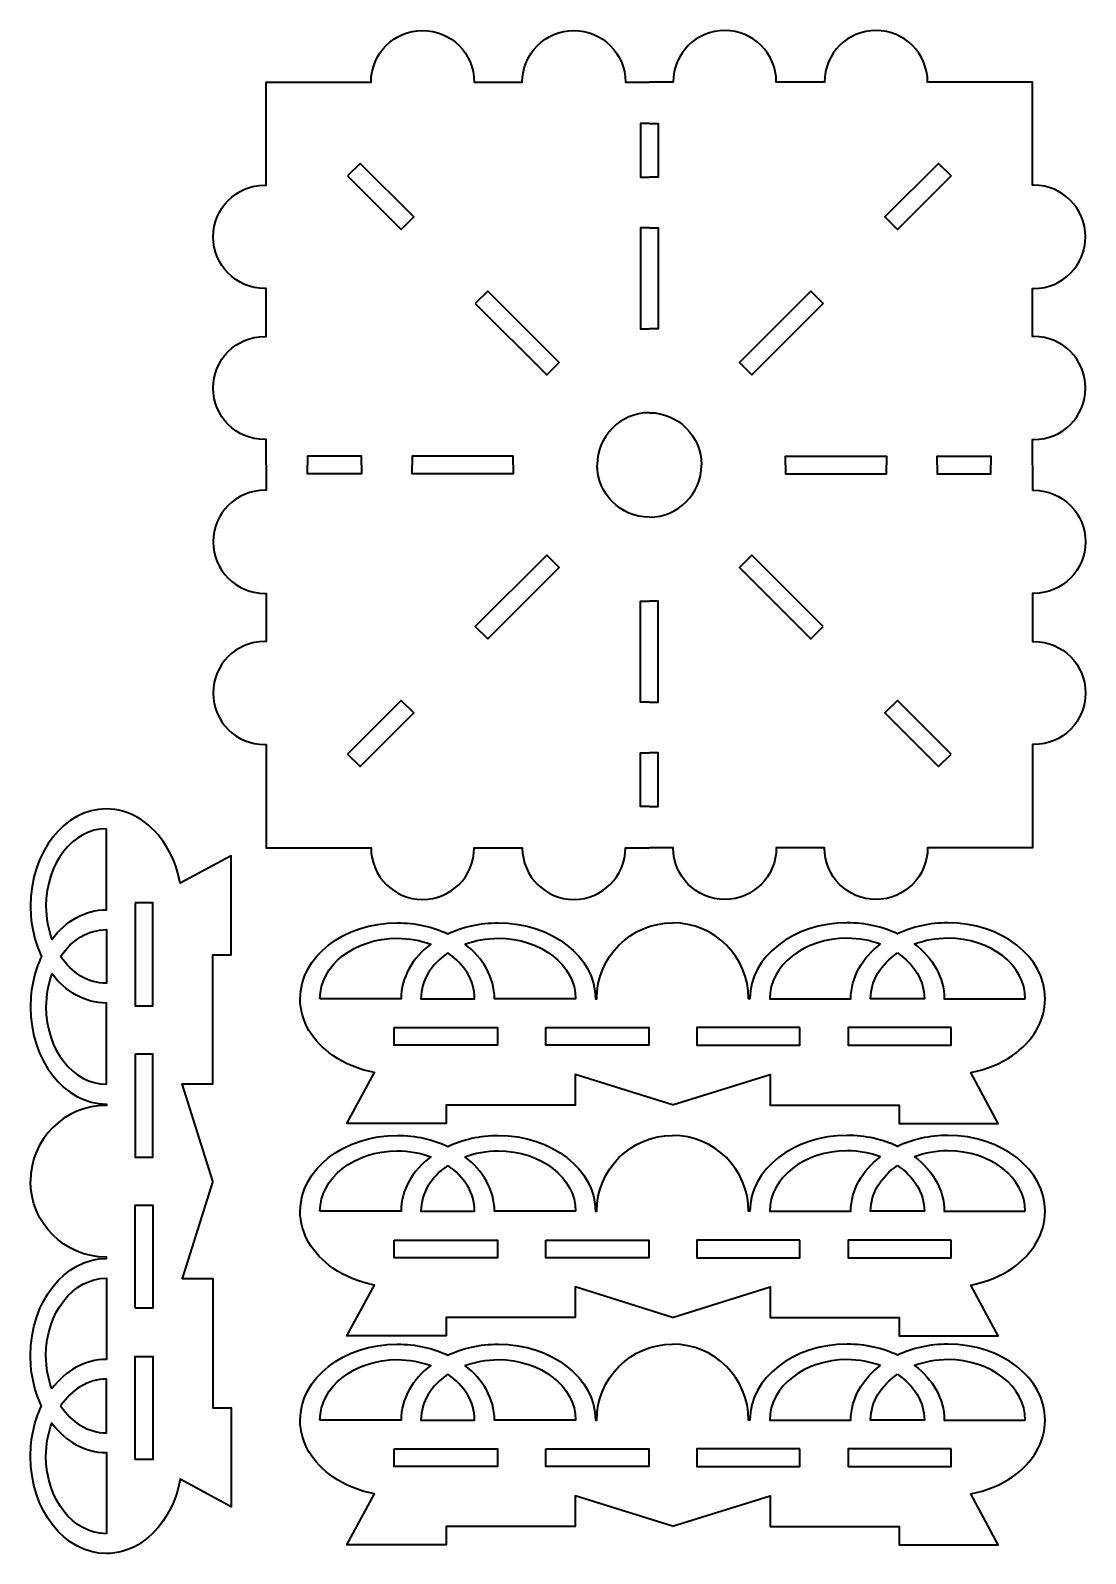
# Model space of a CAD drawing. Header units: inches. Extents: x 2 to 208, y 0 to 297.
import ezdxf

# ---------------------------------------------------------------- set-up
doc = ezdxf.new("R2010")
doc.units = ezdxf.units.IN
doc.header["$MEASUREMENT"] = 0
doc.layers.add('$DDT_AUDIT_GENERATED_(3B)', color=7, linetype='Continuous')

# ---------------------------------------------------------------- blocks, each defined once
blk = doc.blocks.new('block 4')
at = {"layer": '$DDT_AUDIT_GENERATED_(3B)', "color": 250, "lineweight": 35, "true_color": 0x231f20}
blk.add_lwpolyline([(122.73, 278.78), (121.01, 278.78), (121.01, 268.3), (122.73, 268.3)], dxfattribs=at)
blk = doc.blocks.new('block 3')
at = {"layer": '$DDT_AUDIT_GENERATED_(3B)'}
blk.add_blockref('block 4', (0, 0), dxfattribs=at)
blk = doc.blocks.new('block 6')
at = {"layer": '$DDT_AUDIT_GENERATED_(3B)', "color": 250, "lineweight": 35, "true_color": 0x231f20}
blk.add_lwpolyline([(122.73, 258.44), (121.01, 258.44), (121.01, 238.78), (122.73, 238.78)], dxfattribs=at)
blk = doc.blocks.new('block 5')
at = {"layer": '$DDT_AUDIT_GENERATED_(3B)'}
blk.add_blockref('block 6', (0, 0), dxfattribs=at)
blk = doc.blocks.new('block 8')
at = {"layer": '$DDT_AUDIT_GENERATED_(3B)', "color": 250, "lineweight": 35, "true_color": 0x231f20}
blk.add_open_spline([(122.73, 222.42), (117.12, 222.42), (112.57, 217.86), (112.57, 212.25)], degree=3, dxfattribs=at)
blk = doc.blocks.new('block 7')
at = {"layer": '$DDT_AUDIT_GENERATED_(3B)'}
blk.add_blockref('block 8', (0, 0), dxfattribs=at)
blk = doc.blocks.new('block 10')
at = {"layer": '$DDT_AUDIT_GENERATED_(3B)', "color": 250, "lineweight": 35, "true_color": 0x231f20}
blk.add_lwpolyline([(96.2, 212.25), (96.2, 213.97), (76.54, 213.97), (76.54, 212.25)], dxfattribs=at)
blk = doc.blocks.new('block 9')
at = {"layer": '$DDT_AUDIT_GENERATED_(3B)'}
blk.add_blockref('block 10', (0, 0), dxfattribs=at)
blk = doc.blocks.new('block 12')
at = {"layer": '$DDT_AUDIT_GENERATED_(3B)', "color": 250, "lineweight": 35, "true_color": 0x231f20}
blk.add_lwpolyline([(66.68, 212.25), (66.68, 213.97), (56.2, 213.97), (56.2, 212.25)], dxfattribs=at)
blk = doc.blocks.new('block 11')
at = {"layer": '$DDT_AUDIT_GENERATED_(3B)'}
blk.add_blockref('block 12', (0, 0), dxfattribs=at)
blk = doc.blocks.new('block 14')
at = {"layer": '$DDT_AUDIT_GENERATED_(3B)', "color": 250, "lineweight": 35, "true_color": 0x231f20}
blk.add_open_spline([(48.13, 212.25), (48.13, 212.25), (48.13, 217.19), (48.13, 217.19), (48.03, 217.18), (47.93, 217.18), (47.83, 217.18), (42.28, 217.18), (37.79, 221.68), (37.79, 227.22), (37.79, 232.77), (42.28, 237.26), (47.83, 237.26), (47.93, 237.26), (48.03, 237.26), (48.13, 237.26), (48.13, 237.26), (48.13, 246.65), (48.13, 246.65), (48.03, 246.64), (47.93, 246.64), (47.83, 246.64), (42.28, 246.64), (37.79, 251.14), (37.79, 256.68), (37.79, 262.23), (42.28, 266.73), (47.83, 266.73), (47.93, 266.73), (48.03, 266.72), (48.13, 266.72), (48.13, 266.72), (48.13, 286.85), (48.13, 286.85), (48.13, 286.85), (68.54, 286.85), (68.54, 286.85), (68.54, 292.4), (73.03, 296.89), (78.58, 296.89), (84.13, 296.89), (88.62, 292.4), (88.62, 286.85), (88.62, 286.85), (98, 286.85), (98, 286.85), (98, 292.4), (102.49, 296.89), (108.04, 296.89), (113.59, 296.89), (118.08, 292.4), (118.08, 286.85), (118.08, 286.85), (122.73, 286.85), (122.73, 286.85)], degree=3, knots=[0, 0, 0, 0, 1, 1, 1, 2, 2, 2, 3, 3, 3, 4, 4, 4, 5, 5, 5, 6, 6, 6, 7, 7, 7, 8, 8, 8, 9, 9, 9, 10, 10, 10, 11, 11, 11, 12, 12, 12, 13, 13, 13, 14, 14, 14, 15, 15, 15, 16, 16, 16, 17, 17, 17, 18, 18, 18, 18], dxfattribs=at)
blk = doc.blocks.new('block 13')
at = {"layer": '$DDT_AUDIT_GENERATED_(3B)'}
blk.add_blockref('block 14', (0, 0), dxfattribs=at)
blk = doc.blocks.new('block 16')
at = {"layer": '$DDT_AUDIT_GENERATED_(3B)', "color": 250, "lineweight": 35, "true_color": 0x231f20}
blk.add_lwpolyline([(88.85, 243.69), (102.76, 229.79), (105.19, 232.23), (91.29, 246.13), (88.85, 243.69)], dxfattribs=at)
blk = doc.blocks.new('block 15')
at = {"layer": '$DDT_AUDIT_GENERATED_(3B)'}
blk.add_blockref('block 16', (0, 0), dxfattribs=at)
blk = doc.blocks.new('block 18')
at = {"layer": '$DDT_AUDIT_GENERATED_(3B)', "color": 250, "lineweight": 35, "true_color": 0x231f20}
blk.add_lwpolyline([(63.99, 268.56), (74.44, 258.11), (76.87, 260.55), (66.42, 271), (63.99, 268.56)], dxfattribs=at)
blk = doc.blocks.new('block 17')
at = {"layer": '$DDT_AUDIT_GENERATED_(3B)'}
blk.add_blockref('block 18', (0, 0), dxfattribs=at)
blk = doc.blocks.new('block 20')
at = {"layer": '$DDT_AUDIT_GENERATED_(3B)', "color": 250, "lineweight": 35, "true_color": 0x231f20}
blk.add_lwpolyline([(122.73, 145.7), (121.01, 145.7), (121.01, 156.18), (122.73, 156.18)], dxfattribs=at)
blk = doc.blocks.new('block 19')
at = {"layer": '$DDT_AUDIT_GENERATED_(3B)'}
blk.add_blockref('block 20', (0, 0), dxfattribs=at)
blk = doc.blocks.new('block 22')
at = {"layer": '$DDT_AUDIT_GENERATED_(3B)', "color": 250, "lineweight": 35, "true_color": 0x231f20}
blk.add_lwpolyline([(122.73, 166.04), (121.01, 166.04), (121.01, 185.7), (122.73, 185.7)], dxfattribs=at)
blk = doc.blocks.new('block 21')
at = {"layer": '$DDT_AUDIT_GENERATED_(3B)'}
blk.add_blockref('block 22', (0, 0), dxfattribs=at)
blk = doc.blocks.new('block 24')
at = {"layer": '$DDT_AUDIT_GENERATED_(3B)', "color": 250, "lineweight": 35, "true_color": 0x231f20}
blk.add_open_spline([(122.73, 202.06), (117.12, 202.07), (112.57, 206.62), (112.57, 212.23)], degree=3, dxfattribs=at)
blk = doc.blocks.new('block 23')
at = {"layer": '$DDT_AUDIT_GENERATED_(3B)'}
blk.add_blockref('block 24', (0, 0), dxfattribs=at)
blk = doc.blocks.new('block 26')
at = {"layer": '$DDT_AUDIT_GENERATED_(3B)', "color": 250, "lineweight": 35, "true_color": 0x231f20}
blk.add_lwpolyline([(96.2, 212.23), (96.2, 210.51), (76.54, 210.51), (76.54, 212.23)], dxfattribs=at)
blk = doc.blocks.new('block 25')
at = {"layer": '$DDT_AUDIT_GENERATED_(3B)'}
blk.add_blockref('block 26', (0, 0), dxfattribs=at)
blk = doc.blocks.new('block 28')
at = {"layer": '$DDT_AUDIT_GENERATED_(3B)', "color": 250, "lineweight": 35, "true_color": 0x231f20}
blk.add_lwpolyline([(66.68, 212.23), (66.68, 210.51), (56.2, 210.51), (56.2, 212.23)], dxfattribs=at)
blk = doc.blocks.new('block 27')
at = {"layer": '$DDT_AUDIT_GENERATED_(3B)'}
blk.add_blockref('block 28', (0, 0), dxfattribs=at)
blk = doc.blocks.new('block 30')
at = {"layer": '$DDT_AUDIT_GENERATED_(3B)', "color": 250, "lineweight": 35, "true_color": 0x231f20}
blk.add_open_spline([(48.13, 212.23), (48.13, 212.23), (48.13, 207.3), (48.13, 207.3), (48.03, 207.3), (47.93, 207.3), (47.83, 207.3), (42.28, 207.3), (37.79, 202.8), (37.79, 197.26), (37.79, 191.71), (42.28, 187.22), (47.83, 187.22), (47.93, 187.22), (48.03, 187.22), (48.13, 187.22), (48.13, 187.22), (48.13, 177.84), (48.13, 177.84), (48.03, 177.84), (47.93, 177.84), (47.83, 177.84), (42.28, 177.84), (37.79, 173.34), (37.79, 167.8), (37.79, 162.25), (42.28, 157.76), (47.83, 157.76), (47.93, 157.76), (48.03, 157.76), (48.13, 157.76), (48.13, 157.76), (48.13, 137.63), (48.13, 137.63), (48.13, 137.63), (68.54, 137.63), (68.54, 137.63), (68.54, 132.08), (73.03, 127.59), (78.58, 127.59), (84.13, 127.59), (88.62, 132.08), (88.62, 137.63), (88.62, 137.63), (98, 137.63), (98, 137.63), (98, 132.08), (102.49, 127.59), (108.04, 127.59), (113.59, 127.59), (118.08, 132.08), (118.08, 137.63), (118.08, 137.63), (122.73, 137.63), (122.73, 137.63)], degree=3, knots=[0, 0, 0, 0, 1, 1, 1, 2, 2, 2, 3, 3, 3, 4, 4, 4, 5, 5, 5, 6, 6, 6, 7, 7, 7, 8, 8, 8, 9, 9, 9, 10, 10, 10, 11, 11, 11, 12, 12, 12, 13, 13, 13, 14, 14, 14, 15, 15, 15, 16, 16, 16, 17, 17, 17, 18, 18, 18, 18], dxfattribs=at)
blk = doc.blocks.new('block 29')
at = {"layer": '$DDT_AUDIT_GENERATED_(3B)'}
blk.add_blockref('block 30', (0, 0), dxfattribs=at)
blk = doc.blocks.new('block 32')
at = {"layer": '$DDT_AUDIT_GENERATED_(3B)', "color": 250, "lineweight": 35, "true_color": 0x231f20}
blk.add_lwpolyline([(88.85, 180.79), (102.76, 194.69), (105.19, 192.26), (91.29, 178.35), (88.85, 180.79)], dxfattribs=at)
blk = doc.blocks.new('block 31')
at = {"layer": '$DDT_AUDIT_GENERATED_(3B)'}
blk.add_blockref('block 32', (0, 0), dxfattribs=at)
blk = doc.blocks.new('block 34')
at = {"layer": '$DDT_AUDIT_GENERATED_(3B)', "color": 250, "lineweight": 35, "true_color": 0x231f20}
blk.add_lwpolyline([(63.99, 155.92), (74.44, 166.37), (76.87, 163.93), (66.42, 153.48), (63.99, 155.92)], dxfattribs=at)
blk = doc.blocks.new('block 33')
at = {"layer": '$DDT_AUDIT_GENERATED_(3B)'}
blk.add_blockref('block 34', (0, 0), dxfattribs=at)
blk = doc.blocks.new('block 36')
at = {"layer": '$DDT_AUDIT_GENERATED_(3B)', "color": 250, "lineweight": 35, "true_color": 0x231f20}
blk.add_lwpolyline([(122.74, 278.78), (124.46, 278.78), (124.46, 268.3), (122.74, 268.3)], dxfattribs=at)
blk = doc.blocks.new('block 35')
at = {"layer": '$DDT_AUDIT_GENERATED_(3B)'}
blk.add_blockref('block 36', (0, 0), dxfattribs=at)
blk = doc.blocks.new('block 38')
at = {"layer": '$DDT_AUDIT_GENERATED_(3B)', "color": 250, "lineweight": 35, "true_color": 0x231f20}
blk.add_lwpolyline([(122.74, 258.44), (124.46, 258.44), (124.46, 238.78), (122.74, 238.78)], dxfattribs=at)
blk = doc.blocks.new('block 37')
at = {"layer": '$DDT_AUDIT_GENERATED_(3B)'}
blk.add_blockref('block 38', (0, 0), dxfattribs=at)
blk = doc.blocks.new('block 40')
at = {"layer": '$DDT_AUDIT_GENERATED_(3B)', "color": 250, "lineweight": 35, "true_color": 0x231f20}
blk.add_open_spline([(122.74, 222.42), (128.35, 222.42), (132.9, 217.86), (132.9, 212.25)], degree=3, dxfattribs=at)
blk = doc.blocks.new('block 39')
at = {"layer": '$DDT_AUDIT_GENERATED_(3B)'}
blk.add_blockref('block 40', (0, 0), dxfattribs=at)
blk = doc.blocks.new('block 42')
at = {"layer": '$DDT_AUDIT_GENERATED_(3B)', "color": 250, "lineweight": 35, "true_color": 0x231f20}
blk.add_lwpolyline([(149.27, 212.25), (149.27, 213.97), (168.93, 213.97), (168.93, 212.25)], dxfattribs=at)
blk = doc.blocks.new('block 41')
at = {"layer": '$DDT_AUDIT_GENERATED_(3B)'}
blk.add_blockref('block 42', (0, 0), dxfattribs=at)
blk = doc.blocks.new('block 44')
at = {"layer": '$DDT_AUDIT_GENERATED_(3B)', "color": 250, "lineweight": 35, "true_color": 0x231f20}
blk.add_lwpolyline([(178.79, 212.25), (178.79, 213.97), (189.27, 213.97), (189.27, 212.25)], dxfattribs=at)
blk = doc.blocks.new('block 43')
at = {"layer": '$DDT_AUDIT_GENERATED_(3B)'}
blk.add_blockref('block 44', (0, 0), dxfattribs=at)
blk = doc.blocks.new('block 46')
at = {"layer": '$DDT_AUDIT_GENERATED_(3B)', "color": 250, "lineweight": 35, "true_color": 0x231f20}
blk.add_open_spline([(197.34, 212.25), (197.34, 212.25), (197.34, 217.19), (197.34, 217.19), (197.44, 217.18), (197.54, 217.18), (197.64, 217.18), (203.19, 217.18), (207.68, 221.68), (207.68, 227.22), (207.68, 232.77), (203.19, 237.26), (197.64, 237.26), (197.54, 237.26), (197.44, 237.26), (197.34, 237.26), (197.34, 237.26), (197.34, 246.65), (197.34, 246.65), (197.44, 246.64), (197.54, 246.64), (197.64, 246.64), (203.19, 246.64), (207.68, 251.14), (207.68, 256.68), (207.68, 262.23), (203.19, 266.73), (197.64, 266.73), (197.54, 266.73), (197.44, 266.72), (197.34, 266.72), (197.34, 266.72), (197.34, 286.85), (197.34, 286.85), (197.34, 286.85), (176.93, 286.85), (176.93, 286.85), (176.93, 292.4), (172.44, 296.89), (166.89, 296.89), (161.35, 296.89), (156.85, 292.4), (156.85, 286.85), (156.85, 286.85), (147.47, 286.85), (147.47, 286.85), (147.47, 292.4), (142.98, 296.89), (137.43, 296.89), (131.89, 296.89), (127.39, 292.4), (127.39, 286.85), (127.39, 286.85), (122.74, 286.85), (122.74, 286.85)], degree=3, knots=[0, 0, 0, 0, 1, 1, 1, 2, 2, 2, 3, 3, 3, 4, 4, 4, 5, 5, 5, 6, 6, 6, 7, 7, 7, 8, 8, 8, 9, 9, 9, 10, 10, 10, 11, 11, 11, 12, 12, 12, 13, 13, 13, 14, 14, 14, 15, 15, 15, 16, 16, 16, 17, 17, 17, 18, 18, 18, 18], dxfattribs=at)
blk = doc.blocks.new('block 45')
at = {"layer": '$DDT_AUDIT_GENERATED_(3B)'}
blk.add_blockref('block 46', (0, 0), dxfattribs=at)
blk = doc.blocks.new('block 48')
at = {"layer": '$DDT_AUDIT_GENERATED_(3B)', "color": 250, "lineweight": 35, "true_color": 0x231f20}
blk.add_lwpolyline([(156.62, 243.69), (142.72, 229.79), (140.28, 232.23), (154.18, 246.13), (156.62, 243.69)], dxfattribs=at)
blk = doc.blocks.new('block 47')
at = {"layer": '$DDT_AUDIT_GENERATED_(3B)'}
blk.add_blockref('block 48', (0, 0), dxfattribs=at)
blk = doc.blocks.new('block 50')
at = {"layer": '$DDT_AUDIT_GENERATED_(3B)', "color": 250, "lineweight": 35, "true_color": 0x231f20}
blk.add_lwpolyline([(181.49, 268.56), (171.04, 258.11), (168.6, 260.55), (179.05, 271), (181.49, 268.56)], dxfattribs=at)
blk = doc.blocks.new('block 49')
at = {"layer": '$DDT_AUDIT_GENERATED_(3B)'}
blk.add_blockref('block 50', (0, 0), dxfattribs=at)
blk = doc.blocks.new('block 52')
at = {"layer": '$DDT_AUDIT_GENERATED_(3B)', "color": 250, "lineweight": 35, "true_color": 0x231f20}
blk.add_lwpolyline([(122.74, 145.7), (124.46, 145.7), (124.46, 156.18), (122.74, 156.18)], dxfattribs=at)
blk = doc.blocks.new('block 51')
at = {"layer": '$DDT_AUDIT_GENERATED_(3B)'}
blk.add_blockref('block 52', (0, 0), dxfattribs=at)
blk = doc.blocks.new('block 54')
at = {"layer": '$DDT_AUDIT_GENERATED_(3B)', "color": 250, "lineweight": 35, "true_color": 0x231f20}
blk.add_lwpolyline([(122.74, 166.04), (124.46, 166.04), (124.46, 185.7), (122.74, 185.7)], dxfattribs=at)
blk = doc.blocks.new('block 53')
at = {"layer": '$DDT_AUDIT_GENERATED_(3B)'}
blk.add_blockref('block 54', (0, 0), dxfattribs=at)
blk = doc.blocks.new('block 56')
at = {"layer": '$DDT_AUDIT_GENERATED_(3B)', "color": 250, "lineweight": 35, "true_color": 0x231f20}
blk.add_open_spline([(122.74, 202.06), (128.35, 202.07), (132.9, 206.62), (132.9, 212.23)], degree=3, dxfattribs=at)
blk = doc.blocks.new('block 55')
at = {"layer": '$DDT_AUDIT_GENERATED_(3B)'}
blk.add_blockref('block 56', (0, 0), dxfattribs=at)
blk = doc.blocks.new('block 58')
at = {"layer": '$DDT_AUDIT_GENERATED_(3B)', "color": 250, "lineweight": 35, "true_color": 0x231f20}
blk.add_lwpolyline([(149.27, 212.23), (149.27, 210.51), (168.93, 210.51), (168.93, 212.23)], dxfattribs=at)
blk = doc.blocks.new('block 57')
at = {"layer": '$DDT_AUDIT_GENERATED_(3B)'}
blk.add_blockref('block 58', (0, 0), dxfattribs=at)
blk = doc.blocks.new('block 60')
at = {"layer": '$DDT_AUDIT_GENERATED_(3B)', "color": 250, "lineweight": 35, "true_color": 0x231f20}
blk.add_lwpolyline([(178.79, 212.23), (178.79, 210.51), (189.27, 210.51), (189.27, 212.23)], dxfattribs=at)
blk = doc.blocks.new('block 59')
at = {"layer": '$DDT_AUDIT_GENERATED_(3B)'}
blk.add_blockref('block 60', (0, 0), dxfattribs=at)
blk = doc.blocks.new('block 62')
at = {"layer": '$DDT_AUDIT_GENERATED_(3B)', "color": 250, "lineweight": 35, "true_color": 0x231f20}
blk.add_open_spline([(197.34, 212.23), (197.34, 212.23), (197.34, 207.3), (197.34, 207.3), (197.44, 207.3), (197.54, 207.3), (197.64, 207.3), (203.19, 207.3), (207.68, 202.8), (207.68, 197.26), (207.68, 191.71), (203.19, 187.22), (197.64, 187.22), (197.54, 187.22), (197.44, 187.22), (197.34, 187.22), (197.34, 187.22), (197.34, 177.84), (197.34, 177.84), (197.44, 177.84), (197.54, 177.84), (197.64, 177.84), (203.19, 177.84), (207.68, 173.34), (207.68, 167.8), (207.68, 162.25), (203.19, 157.76), (197.64, 157.76), (197.54, 157.76), (197.44, 157.76), (197.34, 157.76), (197.34, 157.76), (197.34, 137.63), (197.34, 137.63), (197.34, 137.63), (176.93, 137.63), (176.93, 137.63), (176.93, 132.08), (172.44, 127.59), (166.89, 127.59), (161.35, 127.59), (156.85, 132.08), (156.85, 137.63), (156.85, 137.63), (147.47, 137.63), (147.47, 137.63), (147.47, 132.08), (142.98, 127.59), (137.43, 127.59), (131.89, 127.59), (127.39, 132.08), (127.39, 137.63), (127.39, 137.63), (122.74, 137.63), (122.74, 137.63)], degree=3, knots=[0, 0, 0, 0, 1, 1, 1, 2, 2, 2, 3, 3, 3, 4, 4, 4, 5, 5, 5, 6, 6, 6, 7, 7, 7, 8, 8, 8, 9, 9, 9, 10, 10, 10, 11, 11, 11, 12, 12, 12, 13, 13, 13, 14, 14, 14, 15, 15, 15, 16, 16, 16, 17, 17, 17, 18, 18, 18, 18], dxfattribs=at)
blk = doc.blocks.new('block 61')
at = {"layer": '$DDT_AUDIT_GENERATED_(3B)'}
blk.add_blockref('block 62', (0, 0), dxfattribs=at)
blk = doc.blocks.new('block 64')
at = {"layer": '$DDT_AUDIT_GENERATED_(3B)', "color": 250, "lineweight": 35, "true_color": 0x231f20}
blk.add_lwpolyline([(156.62, 180.79), (142.72, 194.69), (140.28, 192.26), (154.18, 178.35), (156.62, 180.79)], dxfattribs=at)
blk = doc.blocks.new('block 63')
at = {"layer": '$DDT_AUDIT_GENERATED_(3B)'}
blk.add_blockref('block 64', (0, 0), dxfattribs=at)
blk = doc.blocks.new('block 66')
at = {"layer": '$DDT_AUDIT_GENERATED_(3B)', "color": 250, "lineweight": 35, "true_color": 0x231f20}
blk.add_lwpolyline([(181.49, 155.92), (171.04, 166.37), (168.6, 163.93), (179.05, 153.48), (181.49, 155.92)], dxfattribs=at)
blk = doc.blocks.new('block 65')
at = {"layer": '$DDT_AUDIT_GENERATED_(3B)'}
blk.add_blockref('block 66', (0, 0), dxfattribs=at)
blk = doc.blocks.new('block 2')
at = {"layer": '$DDT_AUDIT_GENERATED_(3B)'}
for name in ['block 13', 'block 45', 'block 3', 'block 35', 'block 17', 'block 49', 'block 5', 'block 37', 'block 15', 'block 47', 'block 7', 'block 39', 'block 11', 'block 9', 'block 41', 'block 43', 'block 29', 'block 27', 'block 25', 'block 23', 'block 55', 'block 61', 'block 57', 'block 59', 'block 31', 'block 63', 'block 21', 'block 53', 'block 33', 'block 65', 'block 19', 'block 51']:
    blk.add_blockref(name, (0, 0), dxfattribs=at)
blk = doc.blocks.new('block 68')
at = {"layer": '$DDT_AUDIT_GENERATED_(3B)', "color": 250, "lineweight": 35, "true_color": 0x231f20}
blk.add_open_spline([(127.28, 87.54), (127.28, 87.54), (108.3, 93.5), (108.3, 93.5), (108.3, 93.5), (108.3, 87.53), (108.3, 87.53), (108.3, 87.53), (83.15, 87.53), (83.15, 87.53), (83.15, 87.53), (83.15, 83.96), (83.15, 83.96), (83.15, 83.96), (63.86, 83.96), (63.86, 83.96), (63.86, 83.96), (69.21, 93.87), (69.21, 93.87), (66.15, 94.45), (63.39, 95.6), (61.12, 97.17), (61.11, 97.18), (61.11, 97.18), (61.11, 97.18), (57.2, 99.89), (54.74, 103.84), (54.74, 108.24), (54.74, 116.41), (63.21, 123.03), (73.66, 123.03), (77.26, 123.03), (80.63, 122.25), (83.49, 120.88), (86.36, 122.25), (89.72, 123.03), (93.32, 123.03), (103.77, 123.03), (112.24, 116.41), (112.24, 108.24), (112.24, 108.24), (112.5, 108.24), (112.5, 108.24), (112.5, 116.41), (119.12, 123.03), (127.28, 123.03)], degree=3, knots=[0, 0, 0, 0, 1, 1, 1, 2, 2, 2, 3, 3, 3, 4, 4, 4, 5, 5, 5, 6, 6, 6, 7, 7, 7, 8, 8, 8, 9, 9, 9, 10, 10, 10, 11, 11, 11, 12, 12, 12, 13, 13, 13, 14, 14, 14, 15, 15, 15, 15], dxfattribs=at)
blk = doc.blocks.new('block 67')
at = {"layer": '$DDT_AUDIT_GENERATED_(3B)'}
blk.add_blockref('block 68', (0, 0), dxfattribs=at)
blk = doc.blocks.new('block 70')
at = {"layer": '$DDT_AUDIT_GENERATED_(3B)', "color": 250, "lineweight": 35, "true_color": 0x231f20}
blk.add_lwpolyline([(73.04, 102.62), (93.14, 102.62), (93.14, 99.18), (73.04, 99.18), (73.04, 102.62)], dxfattribs=at)
blk = doc.blocks.new('block 69')
at = {"layer": '$DDT_AUDIT_GENERATED_(3B)'}
blk.add_blockref('block 70', (0, 0), dxfattribs=at)
blk = doc.blocks.new('block 72')
at = {"layer": '$DDT_AUDIT_GENERATED_(3B)', "color": 250, "lineweight": 35, "true_color": 0x231f20}
blk.add_lwpolyline([(102.56, 102.62), (122.63, 102.62), (122.63, 99.18), (102.56, 99.18), (102.56, 102.62)], dxfattribs=at)
blk = doc.blocks.new('block 71')
at = {"layer": '$DDT_AUDIT_GENERATED_(3B)'}
blk.add_blockref('block 72', (0, 0), dxfattribs=at)
blk = doc.blocks.new('block 74')
at = {"layer": '$DDT_AUDIT_GENERATED_(3B)', "color": 250, "lineweight": 35, "true_color": 0x231f20}
blk.add_open_spline([(58.6, 108.24), (58.6, 108.24), (74.4, 108.24), (74.4, 108.24), (74.4, 112.41), (76.61, 116.18), (80.16, 118.87), (78.19, 119.6), (75.99, 120.02), (73.66, 120.02), (65.34, 120.02), (58.6, 114.75), (58.6, 108.24)], degree=3, knots=[0, 0, 0, 0, 1, 1, 1, 2, 2, 2, 3, 3, 3, 4, 4, 4, 4], dxfattribs=at)
blk = doc.blocks.new('block 73')
at = {"layer": '$DDT_AUDIT_GENERATED_(3B)'}
blk.add_blockref('block 74', (0, 0), dxfattribs=at)
blk = doc.blocks.new('block 76')
at = {"layer": '$DDT_AUDIT_GENERATED_(3B)', "color": 250, "lineweight": 35, "true_color": 0x231f20}
blk.add_open_spline([(86.82, 118.87), (90.37, 116.18), (92.58, 112.41), (92.58, 108.24), (92.58, 108.24), (108.38, 108.24), (108.38, 108.24), (108.38, 114.75), (101.64, 120.02), (93.32, 120.02), (90.99, 120.02), (88.79, 119.6), (86.82, 118.87)], degree=3, knots=[0, 0, 0, 0, 1, 1, 1, 2, 2, 2, 3, 3, 3, 4, 4, 4, 4], dxfattribs=at)
blk = doc.blocks.new('block 75')
at = {"layer": '$DDT_AUDIT_GENERATED_(3B)'}
blk.add_blockref('block 76', (0, 0), dxfattribs=at)
blk = doc.blocks.new('block 78')
at = {"layer": '$DDT_AUDIT_GENERATED_(3B)', "color": 250, "lineweight": 35, "true_color": 0x231f20}
blk.add_open_spline([(83.49, 117.16), (86.69, 115), (88.72, 111.81), (88.72, 108.24), (88.72, 108.24), (78.26, 108.24), (78.26, 108.24), (78.26, 111.81), (80.29, 115), (83.49, 117.16)], degree=3, knots=[0, 0, 0, 0, 1, 1, 1, 2, 2, 2, 3, 3, 3, 3], dxfattribs=at)
blk = doc.blocks.new('block 77')
at = {"layer": '$DDT_AUDIT_GENERATED_(3B)'}
blk.add_blockref('block 78', (0, 0), dxfattribs=at)
blk = doc.blocks.new('block 80')
at = {"layer": '$DDT_AUDIT_GENERATED_(3B)', "color": 250, "lineweight": 35, "true_color": 0x231f20}
blk.add_open_spline([(127.28, 87.54), (127.28, 87.54), (146.26, 93.5), (146.26, 93.5), (146.26, 93.5), (146.26, 87.53), (146.26, 87.53), (146.26, 87.53), (171.41, 87.53), (171.41, 87.53), (171.41, 87.53), (171.41, 83.96), (171.41, 83.96), (171.41, 83.96), (190.7, 83.96), (190.7, 83.96), (190.7, 83.96), (185.35, 93.87), (185.35, 93.87), (188.41, 94.45), (191.17, 95.6), (193.45, 97.17), (193.45, 97.18), (193.45, 97.18), (193.45, 97.18), (197.36, 99.89), (199.82, 103.84), (199.82, 108.24), (199.82, 116.41), (191.35, 123.03), (180.9, 123.03), (177.3, 123.03), (173.94, 122.25), (171.07, 120.88), (168.21, 122.25), (164.84, 123.03), (161.24, 123.03), (150.8, 123.03), (142.33, 116.41), (142.33, 108.24), (142.33, 108.24), (142.07, 108.24), (142.07, 108.24), (142.07, 116.41), (135.45, 123.03), (127.28, 123.03)], degree=3, knots=[0, 0, 0, 0, 1, 1, 1, 2, 2, 2, 3, 3, 3, 4, 4, 4, 5, 5, 5, 6, 6, 6, 7, 7, 7, 8, 8, 8, 9, 9, 9, 10, 10, 10, 11, 11, 11, 12, 12, 12, 13, 13, 13, 14, 14, 14, 15, 15, 15, 15], dxfattribs=at)
blk = doc.blocks.new('block 79')
at = {"layer": '$DDT_AUDIT_GENERATED_(3B)'}
blk.add_blockref('block 80', (0, 0), dxfattribs=at)
blk = doc.blocks.new('block 82')
at = {"layer": '$DDT_AUDIT_GENERATED_(3B)', "color": 250, "lineweight": 35, "true_color": 0x231f20}
blk.add_lwpolyline([(181.49, 102.62), (161.43, 102.62), (161.43, 99.18), (181.49, 99.18), (181.49, 102.62)], dxfattribs=at)
blk = doc.blocks.new('block 81')
at = {"layer": '$DDT_AUDIT_GENERATED_(3B)'}
blk.add_blockref('block 82', (0, 0), dxfattribs=at)
blk = doc.blocks.new('block 84')
at = {"layer": '$DDT_AUDIT_GENERATED_(3B)', "color": 250, "lineweight": 35, "true_color": 0x231f20}
blk.add_lwpolyline([(152.06, 102.62), (131.97, 102.62), (131.97, 99.18), (152.06, 99.18), (152.06, 102.62)], dxfattribs=at)
blk = doc.blocks.new('block 83')
at = {"layer": '$DDT_AUDIT_GENERATED_(3B)'}
blk.add_blockref('block 84', (0, 0), dxfattribs=at)
blk = doc.blocks.new('block 86')
at = {"layer": '$DDT_AUDIT_GENERATED_(3B)', "color": 250, "lineweight": 35, "true_color": 0x231f20}
blk.add_open_spline([(195.96, 108.24), (195.96, 108.24), (180.16, 108.24), (180.16, 108.24), (180.16, 112.41), (177.96, 116.18), (174.41, 118.87), (176.37, 119.6), (178.58, 120.02), (180.9, 120.02), (189.22, 120.02), (195.96, 114.75), (195.96, 108.24)], degree=3, knots=[0, 0, 0, 0, 1, 1, 1, 2, 2, 2, 3, 3, 3, 4, 4, 4, 4], dxfattribs=at)
blk = doc.blocks.new('block 85')
at = {"layer": '$DDT_AUDIT_GENERATED_(3B)'}
blk.add_blockref('block 86', (0, 0), dxfattribs=at)
blk = doc.blocks.new('block 88')
at = {"layer": '$DDT_AUDIT_GENERATED_(3B)', "color": 250, "lineweight": 35, "true_color": 0x231f20}
blk.add_open_spline([(167.74, 118.87), (164.19, 116.18), (161.98, 112.41), (161.98, 108.24), (161.98, 108.24), (146.19, 108.24), (146.19, 108.24), (146.19, 114.75), (152.93, 120.02), (161.24, 120.02), (163.57, 120.02), (165.78, 119.6), (167.74, 118.87)], degree=3, knots=[0, 0, 0, 0, 1, 1, 1, 2, 2, 2, 3, 3, 3, 4, 4, 4, 4], dxfattribs=at)
blk = doc.blocks.new('block 87')
at = {"layer": '$DDT_AUDIT_GENERATED_(3B)'}
blk.add_blockref('block 88', (0, 0), dxfattribs=at)
blk = doc.blocks.new('block 90')
at = {"layer": '$DDT_AUDIT_GENERATED_(3B)', "color": 250, "lineweight": 35, "true_color": 0x231f20}
blk.add_open_spline([(171.07, 117.16), (167.87, 115), (165.84, 111.81), (165.84, 108.24), (165.84, 108.24), (176.3, 108.24), (176.3, 108.24), (176.3, 111.81), (174.28, 115), (171.07, 117.16)], degree=3, knots=[0, 0, 0, 0, 1, 1, 1, 2, 2, 2, 3, 3, 3, 3], dxfattribs=at)
blk = doc.blocks.new('block 89')
at = {"layer": '$DDT_AUDIT_GENERATED_(3B)'}
blk.add_blockref('block 90', (0, 0), dxfattribs=at)
blk = doc.blocks.new('block 92')
at = {"layer": '$DDT_AUDIT_GENERATED_(3B)', "color": 250, "lineweight": 35, "true_color": 0x231f20}
blk.add_open_spline([(127.28, 46.13), (127.28, 46.13), (108.3, 52.08), (108.3, 52.08), (108.3, 52.08), (108.3, 46.11), (108.3, 46.11), (108.3, 46.11), (83.15, 46.11), (83.15, 46.11), (83.15, 46.11), (83.15, 42.54), (83.15, 42.54), (83.15, 42.54), (63.86, 42.54), (63.86, 42.54), (63.86, 42.54), (69.21, 52.45), (69.21, 52.45), (66.15, 53.03), (63.39, 54.18), (61.12, 55.76), (61.11, 55.76), (61.11, 55.76), (61.11, 55.76), (57.2, 58.47), (54.74, 62.43), (54.74, 66.83), (54.74, 74.99), (63.21, 81.62), (73.66, 81.62), (77.26, 81.62), (80.63, 80.83), (83.49, 79.46), (86.36, 80.83), (89.72, 81.62), (93.32, 81.62), (103.77, 81.62), (112.24, 74.99), (112.24, 66.83), (112.24, 66.83), (112.5, 66.83), (112.5, 66.83), (112.5, 74.99), (119.12, 81.61), (127.28, 81.62)], degree=3, knots=[0, 0, 0, 0, 1, 1, 1, 2, 2, 2, 3, 3, 3, 4, 4, 4, 5, 5, 5, 6, 6, 6, 7, 7, 7, 8, 8, 8, 9, 9, 9, 10, 10, 10, 11, 11, 11, 12, 12, 12, 13, 13, 13, 14, 14, 14, 15, 15, 15, 15], dxfattribs=at)
blk = doc.blocks.new('block 91')
at = {"layer": '$DDT_AUDIT_GENERATED_(3B)'}
blk.add_blockref('block 92', (0, 0), dxfattribs=at)
blk = doc.blocks.new('block 94')
at = {"layer": '$DDT_AUDIT_GENERATED_(3B)', "color": 250, "lineweight": 35, "true_color": 0x231f20}
blk.add_lwpolyline([(73.04, 61.21), (93.14, 61.21), (93.14, 57.76), (73.04, 57.76), (73.04, 61.21)], dxfattribs=at)
blk = doc.blocks.new('block 93')
at = {"layer": '$DDT_AUDIT_GENERATED_(3B)'}
blk.add_blockref('block 94', (0, 0), dxfattribs=at)
blk = doc.blocks.new('block 96')
at = {"layer": '$DDT_AUDIT_GENERATED_(3B)', "color": 250, "lineweight": 35, "true_color": 0x231f20}
blk.add_lwpolyline([(102.56, 61.21), (122.63, 61.21), (122.63, 57.76), (102.56, 57.76), (102.56, 61.21)], dxfattribs=at)
blk = doc.blocks.new('block 95')
at = {"layer": '$DDT_AUDIT_GENERATED_(3B)'}
blk.add_blockref('block 96', (0, 0), dxfattribs=at)
blk = doc.blocks.new('block 98')
at = {"layer": '$DDT_AUDIT_GENERATED_(3B)', "color": 250, "lineweight": 35, "true_color": 0x231f20}
blk.add_open_spline([(58.6, 66.83), (58.6, 66.83), (74.4, 66.83), (74.4, 66.83), (74.4, 71), (76.61, 74.76), (80.16, 77.45), (78.19, 78.19), (75.99, 78.6), (73.66, 78.6), (65.34, 78.6), (58.6, 73.33), (58.6, 66.83)], degree=3, knots=[0, 0, 0, 0, 1, 1, 1, 2, 2, 2, 3, 3, 3, 4, 4, 4, 4], dxfattribs=at)
blk = doc.blocks.new('block 97')
at = {"layer": '$DDT_AUDIT_GENERATED_(3B)'}
blk.add_blockref('block 98', (0, 0), dxfattribs=at)
blk = doc.blocks.new('block 100')
at = {"layer": '$DDT_AUDIT_GENERATED_(3B)', "color": 250, "lineweight": 35, "true_color": 0x231f20}
blk.add_open_spline([(86.82, 77.45), (90.37, 74.76), (92.58, 71), (92.58, 66.83), (92.58, 66.83), (108.38, 66.83), (108.38, 66.83), (108.38, 73.33), (101.64, 78.6), (93.32, 78.6), (90.99, 78.6), (88.79, 78.19), (86.82, 77.45)], degree=3, knots=[0, 0, 0, 0, 1, 1, 1, 2, 2, 2, 3, 3, 3, 4, 4, 4, 4], dxfattribs=at)
blk = doc.blocks.new('block 99')
at = {"layer": '$DDT_AUDIT_GENERATED_(3B)'}
blk.add_blockref('block 100', (0, 0), dxfattribs=at)
blk = doc.blocks.new('block 102')
at = {"layer": '$DDT_AUDIT_GENERATED_(3B)', "color": 250, "lineweight": 35, "true_color": 0x231f20}
blk.add_open_spline([(83.49, 75.74), (86.69, 73.59), (88.72, 70.39), (88.72, 66.83), (88.72, 66.83), (78.26, 66.83), (78.26, 66.83), (78.26, 70.39), (80.29, 73.59), (83.49, 75.74)], degree=3, knots=[0, 0, 0, 0, 1, 1, 1, 2, 2, 2, 3, 3, 3, 3], dxfattribs=at)
blk = doc.blocks.new('block 101')
at = {"layer": '$DDT_AUDIT_GENERATED_(3B)'}
blk.add_blockref('block 102', (0, 0), dxfattribs=at)
blk = doc.blocks.new('block 104')
at = {"layer": '$DDT_AUDIT_GENERATED_(3B)', "color": 250, "lineweight": 35, "true_color": 0x231f20}
blk.add_open_spline([(127.28, 46.13), (127.28, 46.13), (146.26, 52.08), (146.26, 52.08), (146.26, 52.08), (146.26, 46.11), (146.26, 46.11), (146.26, 46.11), (171.41, 46.11), (171.41, 46.11), (171.41, 46.11), (171.41, 42.54), (171.41, 42.54), (171.41, 42.54), (190.7, 42.54), (190.7, 42.54), (190.7, 42.54), (185.35, 52.45), (185.35, 52.45), (188.41, 53.03), (191.17, 54.18), (193.45, 55.76), (193.45, 55.76), (193.45, 55.76), (193.45, 55.76), (197.36, 58.47), (199.82, 62.43), (199.82, 66.83), (199.82, 74.99), (191.35, 81.62), (180.9, 81.62), (177.3, 81.62), (173.94, 80.83), (171.07, 79.46), (168.21, 80.83), (164.84, 81.62), (161.24, 81.62), (150.8, 81.62), (142.33, 74.99), (142.33, 66.83), (142.33, 66.83), (142.07, 66.83), (142.07, 66.83), (142.07, 74.99), (135.45, 81.61), (127.28, 81.62)], degree=3, knots=[0, 0, 0, 0, 1, 1, 1, 2, 2, 2, 3, 3, 3, 4, 4, 4, 5, 5, 5, 6, 6, 6, 7, 7, 7, 8, 8, 8, 9, 9, 9, 10, 10, 10, 11, 11, 11, 12, 12, 12, 13, 13, 13, 14, 14, 14, 15, 15, 15, 15], dxfattribs=at)
blk = doc.blocks.new('block 103')
at = {"layer": '$DDT_AUDIT_GENERATED_(3B)'}
blk.add_blockref('block 104', (0, 0), dxfattribs=at)
blk = doc.blocks.new('block 106')
at = {"layer": '$DDT_AUDIT_GENERATED_(3B)', "color": 250, "lineweight": 35, "true_color": 0x231f20}
blk.add_lwpolyline([(181.49, 61.21), (161.43, 61.21), (161.43, 57.76), (181.49, 57.76), (181.49, 61.21)], dxfattribs=at)
blk = doc.blocks.new('block 105')
at = {"layer": '$DDT_AUDIT_GENERATED_(3B)'}
blk.add_blockref('block 106', (0, 0), dxfattribs=at)
blk = doc.blocks.new('block 108')
at = {"layer": '$DDT_AUDIT_GENERATED_(3B)', "color": 250, "lineweight": 35, "true_color": 0x231f20}
blk.add_lwpolyline([(152.06, 61.21), (131.97, 61.21), (131.97, 57.76), (152.06, 57.76), (152.06, 61.21)], dxfattribs=at)
blk = doc.blocks.new('block 107')
at = {"layer": '$DDT_AUDIT_GENERATED_(3B)'}
blk.add_blockref('block 108', (0, 0), dxfattribs=at)
blk = doc.blocks.new('block 110')
at = {"layer": '$DDT_AUDIT_GENERATED_(3B)', "color": 250, "lineweight": 35, "true_color": 0x231f20}
blk.add_open_spline([(195.96, 66.83), (195.96, 66.83), (180.16, 66.83), (180.16, 66.83), (180.16, 71), (177.96, 74.76), (174.41, 77.45), (176.37, 78.19), (178.58, 78.6), (180.9, 78.6), (189.22, 78.6), (195.96, 73.33), (195.96, 66.83)], degree=3, knots=[0, 0, 0, 0, 1, 1, 1, 2, 2, 2, 3, 3, 3, 4, 4, 4, 4], dxfattribs=at)
blk = doc.blocks.new('block 109')
at = {"layer": '$DDT_AUDIT_GENERATED_(3B)'}
blk.add_blockref('block 110', (0, 0), dxfattribs=at)
blk = doc.blocks.new('block 112')
at = {"layer": '$DDT_AUDIT_GENERATED_(3B)', "color": 250, "lineweight": 35, "true_color": 0x231f20}
blk.add_open_spline([(167.74, 77.45), (164.19, 74.76), (161.98, 71), (161.98, 66.83), (161.98, 66.83), (146.19, 66.83), (146.19, 66.83), (146.19, 73.33), (152.93, 78.6), (161.24, 78.6), (163.57, 78.6), (165.78, 78.19), (167.74, 77.45)], degree=3, knots=[0, 0, 0, 0, 1, 1, 1, 2, 2, 2, 3, 3, 3, 4, 4, 4, 4], dxfattribs=at)
blk = doc.blocks.new('block 111')
at = {"layer": '$DDT_AUDIT_GENERATED_(3B)'}
blk.add_blockref('block 112', (0, 0), dxfattribs=at)
blk = doc.blocks.new('block 114')
at = {"layer": '$DDT_AUDIT_GENERATED_(3B)', "color": 250, "lineweight": 35, "true_color": 0x231f20}
blk.add_open_spline([(171.07, 75.74), (167.87, 73.59), (165.84, 70.39), (165.84, 66.83), (165.84, 66.83), (176.3, 66.83), (176.3, 66.83), (176.3, 70.39), (174.28, 73.59), (171.07, 75.74)], degree=3, knots=[0, 0, 0, 0, 1, 1, 1, 2, 2, 2, 3, 3, 3, 3], dxfattribs=at)
blk = doc.blocks.new('block 113')
at = {"layer": '$DDT_AUDIT_GENERATED_(3B)'}
blk.add_blockref('block 114', (0, 0), dxfattribs=at)
blk = doc.blocks.new('block 116')
at = {"layer": '$DDT_AUDIT_GENERATED_(3B)', "color": 250, "lineweight": 35, "true_color": 0x231f20}
blk.add_open_spline([(127.28, 5.45), (127.28, 5.45), (108.3, 11.4), (108.3, 11.4), (108.3, 11.4), (108.3, 5.43), (108.3, 5.43), (108.3, 5.43), (83.15, 5.43), (83.15, 5.43), (83.15, 5.43), (83.15, 1.87), (83.15, 1.87), (83.15, 1.87), (63.86, 1.87), (63.86, 1.87), (63.86, 1.87), (69.21, 11.77), (69.21, 11.77), (66.15, 12.35), (63.39, 13.5), (61.12, 15.08), (61.11, 15.08), (61.11, 15.09), (61.11, 15.09), (57.2, 17.79), (54.74, 21.75), (54.74, 26.15), (54.74, 34.32), (63.21, 40.94), (73.66, 40.94), (77.26, 40.94), (80.63, 40.15), (83.49, 38.79), (86.36, 40.15), (89.72, 40.94), (93.32, 40.94), (103.77, 40.94), (112.24, 34.32), (112.24, 26.15), (112.24, 26.15), (112.5, 26.15), (112.5, 26.15), (112.5, 34.32), (119.12, 40.94), (127.28, 40.94)], degree=3, knots=[0, 0, 0, 0, 1, 1, 1, 2, 2, 2, 3, 3, 3, 4, 4, 4, 5, 5, 5, 6, 6, 6, 7, 7, 7, 8, 8, 8, 9, 9, 9, 10, 10, 10, 11, 11, 11, 12, 12, 12, 13, 13, 13, 14, 14, 14, 15, 15, 15, 15], dxfattribs=at)
blk = doc.blocks.new('block 115')
at = {"layer": '$DDT_AUDIT_GENERATED_(3B)'}
blk.add_blockref('block 116', (0, 0), dxfattribs=at)
blk = doc.blocks.new('block 118')
at = {"layer": '$DDT_AUDIT_GENERATED_(3B)', "color": 250, "lineweight": 35, "true_color": 0x231f20}
blk.add_lwpolyline([(73.04, 20.53), (93.14, 20.53), (93.14, 17.09), (73.04, 17.09), (73.04, 20.53)], dxfattribs=at)
blk = doc.blocks.new('block 117')
at = {"layer": '$DDT_AUDIT_GENERATED_(3B)'}
blk.add_blockref('block 118', (0, 0), dxfattribs=at)
blk = doc.blocks.new('block 120')
at = {"layer": '$DDT_AUDIT_GENERATED_(3B)', "color": 250, "lineweight": 35, "true_color": 0x231f20}
blk.add_lwpolyline([(102.56, 20.53), (122.63, 20.53), (122.63, 17.09), (102.56, 17.09), (102.56, 20.53)], dxfattribs=at)
blk = doc.blocks.new('block 119')
at = {"layer": '$DDT_AUDIT_GENERATED_(3B)'}
blk.add_blockref('block 120', (0, 0), dxfattribs=at)
blk = doc.blocks.new('block 122')
at = {"layer": '$DDT_AUDIT_GENERATED_(3B)', "color": 250, "lineweight": 35, "true_color": 0x231f20}
blk.add_open_spline([(58.6, 26.15), (58.6, 26.15), (74.4, 26.15), (74.4, 26.15), (74.4, 30.32), (76.61, 34.08), (80.16, 36.77), (78.19, 37.51), (75.99, 37.92), (73.66, 37.92), (65.34, 37.92), (58.6, 32.65), (58.6, 26.15)], degree=3, knots=[0, 0, 0, 0, 1, 1, 1, 2, 2, 2, 3, 3, 3, 4, 4, 4, 4], dxfattribs=at)
blk = doc.blocks.new('block 121')
at = {"layer": '$DDT_AUDIT_GENERATED_(3B)'}
blk.add_blockref('block 122', (0, 0), dxfattribs=at)
blk = doc.blocks.new('block 124')
at = {"layer": '$DDT_AUDIT_GENERATED_(3B)', "color": 250, "lineweight": 35, "true_color": 0x231f20}
blk.add_open_spline([(86.82, 36.77), (90.37, 34.08), (92.58, 30.32), (92.58, 26.15), (92.58, 26.15), (108.38, 26.15), (108.38, 26.15), (108.38, 32.65), (101.64, 37.92), (93.32, 37.92), (90.99, 37.92), (88.79, 37.51), (86.82, 36.77)], degree=3, knots=[0, 0, 0, 0, 1, 1, 1, 2, 2, 2, 3, 3, 3, 4, 4, 4, 4], dxfattribs=at)
blk = doc.blocks.new('block 123')
at = {"layer": '$DDT_AUDIT_GENERATED_(3B)'}
blk.add_blockref('block 124', (0, 0), dxfattribs=at)
blk = doc.blocks.new('block 126')
at = {"layer": '$DDT_AUDIT_GENERATED_(3B)', "color": 250, "lineweight": 35, "true_color": 0x231f20}
blk.add_open_spline([(83.49, 35.07), (86.69, 32.91), (88.72, 29.71), (88.72, 26.15), (88.72, 26.15), (78.26, 26.15), (78.26, 26.15), (78.26, 29.71), (80.29, 32.91), (83.49, 35.07)], degree=3, knots=[0, 0, 0, 0, 1, 1, 1, 2, 2, 2, 3, 3, 3, 3], dxfattribs=at)
blk = doc.blocks.new('block 125')
at = {"layer": '$DDT_AUDIT_GENERATED_(3B)'}
blk.add_blockref('block 126', (0, 0), dxfattribs=at)
blk = doc.blocks.new('block 128')
at = {"layer": '$DDT_AUDIT_GENERATED_(3B)', "color": 250, "lineweight": 35, "true_color": 0x231f20}
blk.add_open_spline([(127.28, 5.45), (127.28, 5.45), (146.26, 11.4), (146.26, 11.4), (146.26, 11.4), (146.26, 5.43), (146.26, 5.43), (146.26, 5.43), (171.41, 5.43), (171.41, 5.43), (171.41, 5.43), (171.41, 1.87), (171.41, 1.87), (171.41, 1.87), (190.7, 1.87), (190.7, 1.87), (190.7, 1.87), (185.35, 11.77), (185.35, 11.77), (188.41, 12.35), (191.17, 13.5), (193.45, 15.08), (193.45, 15.08), (193.45, 15.09), (193.45, 15.09), (197.36, 17.79), (199.82, 21.75), (199.82, 26.15), (199.82, 34.32), (191.35, 40.94), (180.9, 40.94), (177.3, 40.94), (173.94, 40.15), (171.07, 38.79), (168.21, 40.15), (164.84, 40.94), (161.24, 40.94), (150.8, 40.94), (142.33, 34.32), (142.33, 26.15), (142.33, 26.15), (142.07, 26.15), (142.07, 26.15), (142.07, 34.32), (135.45, 40.94), (127.28, 40.94)], degree=3, knots=[0, 0, 0, 0, 1, 1, 1, 2, 2, 2, 3, 3, 3, 4, 4, 4, 5, 5, 5, 6, 6, 6, 7, 7, 7, 8, 8, 8, 9, 9, 9, 10, 10, 10, 11, 11, 11, 12, 12, 12, 13, 13, 13, 14, 14, 14, 15, 15, 15, 15], dxfattribs=at)
blk = doc.blocks.new('block 127')
at = {"layer": '$DDT_AUDIT_GENERATED_(3B)'}
blk.add_blockref('block 128', (0, 0), dxfattribs=at)
blk = doc.blocks.new('block 130')
at = {"layer": '$DDT_AUDIT_GENERATED_(3B)', "color": 250, "lineweight": 35, "true_color": 0x231f20}
blk.add_lwpolyline([(181.49, 20.53), (161.43, 20.53), (161.43, 17.09), (181.49, 17.09), (181.49, 20.53)], dxfattribs=at)
blk = doc.blocks.new('block 129')
at = {"layer": '$DDT_AUDIT_GENERATED_(3B)'}
blk.add_blockref('block 130', (0, 0), dxfattribs=at)
blk = doc.blocks.new('block 132')
at = {"layer": '$DDT_AUDIT_GENERATED_(3B)', "color": 250, "lineweight": 35, "true_color": 0x231f20}
blk.add_lwpolyline([(152.06, 20.53), (131.97, 20.53), (131.97, 17.09), (152.06, 17.09), (152.06, 20.53)], dxfattribs=at)
blk = doc.blocks.new('block 131')
at = {"layer": '$DDT_AUDIT_GENERATED_(3B)'}
blk.add_blockref('block 132', (0, 0), dxfattribs=at)
blk = doc.blocks.new('block 134')
at = {"layer": '$DDT_AUDIT_GENERATED_(3B)', "color": 250, "lineweight": 35, "true_color": 0x231f20}
blk.add_open_spline([(195.96, 26.15), (195.96, 26.15), (180.16, 26.15), (180.16, 26.15), (180.16, 30.32), (177.96, 34.08), (174.41, 36.77), (176.37, 37.51), (178.58, 37.92), (180.9, 37.92), (189.22, 37.92), (195.96, 32.65), (195.96, 26.15)], degree=3, knots=[0, 0, 0, 0, 1, 1, 1, 2, 2, 2, 3, 3, 3, 4, 4, 4, 4], dxfattribs=at)
blk = doc.blocks.new('block 133')
at = {"layer": '$DDT_AUDIT_GENERATED_(3B)'}
blk.add_blockref('block 134', (0, 0), dxfattribs=at)
blk = doc.blocks.new('block 136')
at = {"layer": '$DDT_AUDIT_GENERATED_(3B)', "color": 250, "lineweight": 35, "true_color": 0x231f20}
blk.add_open_spline([(167.74, 36.77), (164.19, 34.08), (161.98, 30.32), (161.98, 26.15), (161.98, 26.15), (146.19, 26.15), (146.19, 26.15), (146.19, 32.65), (152.93, 37.92), (161.24, 37.92), (163.57, 37.92), (165.78, 37.51), (167.74, 36.77)], degree=3, knots=[0, 0, 0, 0, 1, 1, 1, 2, 2, 2, 3, 3, 3, 4, 4, 4, 4], dxfattribs=at)
blk = doc.blocks.new('block 135')
at = {"layer": '$DDT_AUDIT_GENERATED_(3B)'}
blk.add_blockref('block 136', (0, 0), dxfattribs=at)
blk = doc.blocks.new('block 138')
at = {"layer": '$DDT_AUDIT_GENERATED_(3B)', "color": 250, "lineweight": 35, "true_color": 0x231f20}
blk.add_open_spline([(171.07, 35.07), (167.87, 32.91), (165.84, 29.71), (165.84, 26.15), (165.84, 26.15), (176.3, 26.15), (176.3, 26.15), (176.3, 29.71), (174.28, 32.91), (171.07, 35.07)], degree=3, knots=[0, 0, 0, 0, 1, 1, 1, 2, 2, 2, 3, 3, 3, 3], dxfattribs=at)
blk = doc.blocks.new('block 137')
at = {"layer": '$DDT_AUDIT_GENERATED_(3B)'}
blk.add_blockref('block 138', (0, 0), dxfattribs=at)
blk = doc.blocks.new('block 140')
at = {"layer": '$DDT_AUDIT_GENERATED_(3B)', "color": 250, "lineweight": 35, "true_color": 0x231f20}
blk.add_open_spline([(37.71, 72.69), (37.71, 72.69), (31.75, 53.7), (31.75, 53.7), (31.75, 53.7), (37.73, 53.71), (37.73, 53.71), (37.73, 53.71), (37.72, 28.56), (37.72, 28.56), (37.72, 28.56), (41.29, 28.56), (41.29, 28.56), (41.29, 28.56), (41.29, 9.27), (41.29, 9.27), (41.29, 9.27), (31.38, 14.61), (31.38, 14.61), (30.81, 11.56), (29.65, 8.8), (28.08, 6.52), (28.08, 6.52), (28.07, 6.52), (28.07, 6.52), (25.36, 2.61), (21.41, 0.15), (17.01, 0.15), (8.84, 0.15), (2.22, 8.62), (2.22, 19.07), (2.22, 22.67), (3.01, 26.03), (4.37, 28.9), (3.01, 31.76), (2.22, 35.12), (2.22, 38.72), (2.22, 49.17), (8.84, 57.64), (17.01, 57.64), (17.01, 57.64), (17.01, 57.9), (17.01, 57.9), (8.84, 57.9), (2.22, 64.52), (2.22, 72.69)], degree=3, knots=[0, 0, 0, 0, 1, 1, 1, 2, 2, 2, 3, 3, 3, 4, 4, 4, 5, 5, 5, 6, 6, 6, 7, 7, 7, 8, 8, 8, 9, 9, 9, 10, 10, 10, 11, 11, 11, 12, 12, 12, 13, 13, 13, 14, 14, 14, 15, 15, 15, 15], dxfattribs=at)
blk = doc.blocks.new('block 139')
at = {"layer": '$DDT_AUDIT_GENERATED_(3B)'}
blk.add_blockref('block 140', (0, 0), dxfattribs=at)
blk = doc.blocks.new('block 142')
at = {"layer": '$DDT_AUDIT_GENERATED_(3B)', "color": 250, "lineweight": 35, "true_color": 0x231f20}
blk.add_lwpolyline([(22.63, 18.45), (22.63, 38.54), (26.07, 38.54), (26.07, 18.45), (22.63, 18.45)], dxfattribs=at)
blk = doc.blocks.new('block 141')
at = {"layer": '$DDT_AUDIT_GENERATED_(3B)'}
blk.add_blockref('block 142', (0, 0), dxfattribs=at)
blk = doc.blocks.new('block 144')
at = {"layer": '$DDT_AUDIT_GENERATED_(3B)', "color": 250, "lineweight": 35, "true_color": 0x231f20}
blk.add_lwpolyline([(22.63, 47.97), (22.63, 68.03), (26.07, 68.03), (26.07, 47.97), (22.63, 47.97)], dxfattribs=at)
blk = doc.blocks.new('block 143')
at = {"layer": '$DDT_AUDIT_GENERATED_(3B)'}
blk.add_blockref('block 144', (0, 0), dxfattribs=at)
blk = doc.blocks.new('block 146')
at = {"layer": '$DDT_AUDIT_GENERATED_(3B)', "color": 250, "lineweight": 35, "true_color": 0x231f20}
blk.add_open_spline([(17.01, 4.01), (17.01, 4.01), (17.01, 19.8), (17.01, 19.8), (12.84, 19.8), (9.07, 22.01), (6.39, 25.56), (5.65, 23.6), (5.24, 21.39), (5.24, 19.07), (5.24, 10.75), (10.51, 4.01), (17.01, 4.01)], degree=3, knots=[0, 0, 0, 0, 1, 1, 1, 2, 2, 2, 3, 3, 3, 4, 4, 4, 4], dxfattribs=at)
blk = doc.blocks.new('block 145')
at = {"layer": '$DDT_AUDIT_GENERATED_(3B)'}
blk.add_blockref('block 146', (0, 0), dxfattribs=at)
blk = doc.blocks.new('block 148')
at = {"layer": '$DDT_AUDIT_GENERATED_(3B)', "color": 250, "lineweight": 35, "true_color": 0x231f20}
blk.add_open_spline([(6.39, 32.23), (9.07, 35.78), (12.84, 37.98), (17.01, 37.98), (17.01, 37.98), (17.01, 53.78), (17.01, 53.78), (10.51, 53.78), (5.24, 47.04), (5.24, 38.72), (5.24, 36.4), (5.65, 34.19), (6.39, 32.23)], degree=3, knots=[0, 0, 0, 0, 1, 1, 1, 2, 2, 2, 3, 3, 3, 4, 4, 4, 4], dxfattribs=at)
blk = doc.blocks.new('block 147')
at = {"layer": '$DDT_AUDIT_GENERATED_(3B)'}
blk.add_blockref('block 148', (0, 0), dxfattribs=at)
blk = doc.blocks.new('block 150')
at = {"layer": '$DDT_AUDIT_GENERATED_(3B)', "color": 250, "lineweight": 35, "true_color": 0x231f20}
blk.add_open_spline([(8.09, 28.9), (10.25, 32.1), (13.44, 34.13), (17.01, 34.13), (17.01, 34.13), (17.01, 23.66), (17.01, 23.66), (13.44, 23.66), (10.25, 25.69), (8.09, 28.9)], degree=3, knots=[0, 0, 0, 0, 1, 1, 1, 2, 2, 2, 3, 3, 3, 3], dxfattribs=at)
blk = doc.blocks.new('block 149')
at = {"layer": '$DDT_AUDIT_GENERATED_(3B)'}
blk.add_blockref('block 150', (0, 0), dxfattribs=at)
blk = doc.blocks.new('block 152')
at = {"layer": '$DDT_AUDIT_GENERATED_(3B)', "color": 250, "lineweight": 35, "true_color": 0x231f20}
blk.add_open_spline([(37.71, 72.69), (37.71, 72.69), (31.75, 91.67), (31.75, 91.67), (31.75, 91.67), (37.73, 91.67), (37.73, 91.67), (37.73, 91.67), (37.72, 116.82), (37.72, 116.82), (37.72, 116.82), (41.29, 116.82), (41.29, 116.82), (41.29, 116.82), (41.29, 136.11), (41.29, 136.11), (41.29, 136.11), (31.38, 130.76), (31.38, 130.76), (30.81, 133.82), (29.65, 136.58), (28.08, 138.85), (28.08, 138.86), (28.07, 138.86), (28.07, 138.86), (25.36, 142.77), (21.41, 145.23), (17.01, 145.23), (8.84, 145.23), (2.22, 136.76), (2.22, 126.31), (2.22, 122.71), (3.01, 119.34), (4.37, 116.48), (3.01, 113.61), (2.22, 110.25), (2.22, 106.65), (2.22, 96.2), (8.84, 87.73), (17.01, 87.73), (17.01, 87.73), (17.01, 87.47), (17.01, 87.47), (8.84, 87.47), (2.22, 80.85), (2.22, 72.69)], degree=3, knots=[0, 0, 0, 0, 1, 1, 1, 2, 2, 2, 3, 3, 3, 4, 4, 4, 5, 5, 5, 6, 6, 6, 7, 7, 7, 8, 8, 8, 9, 9, 9, 10, 10, 10, 11, 11, 11, 12, 12, 12, 13, 13, 13, 14, 14, 14, 15, 15, 15, 15], dxfattribs=at)
blk = doc.blocks.new('block 151')
at = {"layer": '$DDT_AUDIT_GENERATED_(3B)'}
blk.add_blockref('block 152', (0, 0), dxfattribs=at)
blk = doc.blocks.new('block 154')
at = {"layer": '$DDT_AUDIT_GENERATED_(3B)', "color": 250, "lineweight": 35, "true_color": 0x231f20}
blk.add_lwpolyline([(22.63, 126.9), (22.63, 106.83), (26.07, 106.83), (26.07, 126.9), (22.63, 126.9)], dxfattribs=at)
blk = doc.blocks.new('block 153')
at = {"layer": '$DDT_AUDIT_GENERATED_(3B)'}
blk.add_blockref('block 154', (0, 0), dxfattribs=at)
blk = doc.blocks.new('block 156')
at = {"layer": '$DDT_AUDIT_GENERATED_(3B)', "color": 250, "lineweight": 35, "true_color": 0x231f20}
blk.add_lwpolyline([(22.63, 97.47), (22.63, 77.37), (26.07, 77.37), (26.07, 97.47), (22.63, 97.47)], dxfattribs=at)
blk = doc.blocks.new('block 155')
at = {"layer": '$DDT_AUDIT_GENERATED_(3B)'}
blk.add_blockref('block 156', (0, 0), dxfattribs=at)
blk = doc.blocks.new('block 158')
at = {"layer": '$DDT_AUDIT_GENERATED_(3B)', "color": 250, "lineweight": 35, "true_color": 0x231f20}
blk.add_open_spline([(17.01, 141.37), (17.01, 141.37), (17.01, 125.57), (17.01, 125.57), (12.84, 125.57), (9.07, 123.36), (6.39, 119.81), (5.65, 121.78), (5.24, 123.98), (5.24, 126.31), (5.24, 134.63), (10.51, 141.37), (17.01, 141.37)], degree=3, knots=[0, 0, 0, 0, 1, 1, 1, 2, 2, 2, 3, 3, 3, 4, 4, 4, 4], dxfattribs=at)
blk = doc.blocks.new('block 157')
at = {"layer": '$DDT_AUDIT_GENERATED_(3B)'}
blk.add_blockref('block 158', (0, 0), dxfattribs=at)
blk = doc.blocks.new('block 160')
at = {"layer": '$DDT_AUDIT_GENERATED_(3B)', "color": 250, "lineweight": 35, "true_color": 0x231f20}
blk.add_open_spline([(6.39, 113.15), (9.07, 109.6), (12.84, 107.39), (17.01, 107.39), (17.01, 107.39), (17.01, 91.59), (17.01, 91.59), (10.51, 91.59), (5.24, 98.33), (5.24, 106.65), (5.24, 108.98), (5.65, 111.18), (6.39, 113.15)], degree=3, knots=[0, 0, 0, 0, 1, 1, 1, 2, 2, 2, 3, 3, 3, 4, 4, 4, 4], dxfattribs=at)
blk = doc.blocks.new('block 159')
at = {"layer": '$DDT_AUDIT_GENERATED_(3B)'}
blk.add_blockref('block 160', (0, 0), dxfattribs=at)
blk = doc.blocks.new('block 162')
at = {"layer": '$DDT_AUDIT_GENERATED_(3B)', "color": 250, "lineweight": 35, "true_color": 0x231f20}
blk.add_open_spline([(8.09, 116.48), (10.25, 113.28), (13.44, 111.25), (17.01, 111.25), (17.01, 111.25), (17.01, 121.71), (17.01, 121.71), (13.44, 121.71), (10.25, 119.68), (8.09, 116.48)], degree=3, knots=[0, 0, 0, 0, 1, 1, 1, 2, 2, 2, 3, 3, 3, 3], dxfattribs=at)
blk = doc.blocks.new('block 161')
at = {"layer": '$DDT_AUDIT_GENERATED_(3B)'}
blk.add_blockref('block 162', (0, 0), dxfattribs=at)

msp = doc.modelspace()

# ---------------------------------------------------------------- block references
at = {"layer": '$DDT_AUDIT_GENERATED_(3B)'}
for name in ['block 2', 'block 151', 'block 157', 'block 153', 'block 161', 'block 67', 'block 79', 'block 73', 'block 75', 'block 87', 'block 85', 'block 77', 'block 89', 'block 159', 'block 69', 'block 71', 'block 83', 'block 81', 'block 155', 'block 91', 'block 103', 'block 97', 'block 99', 'block 111', 'block 109', 'block 101', 'block 113', 'block 139', 'block 143', 'block 93', 'block 95', 'block 107', 'block 105', 'block 147', 'block 115', 'block 127', 'block 141', 'block 121', 'block 123', 'block 135', 'block 133', 'block 149', 'block 125', 'block 137', 'block 145', 'block 117', 'block 119', 'block 131', 'block 129']:
    msp.add_blockref(name, (0, 0), dxfattribs=at)

doc.saveas('drawing.dxf')
